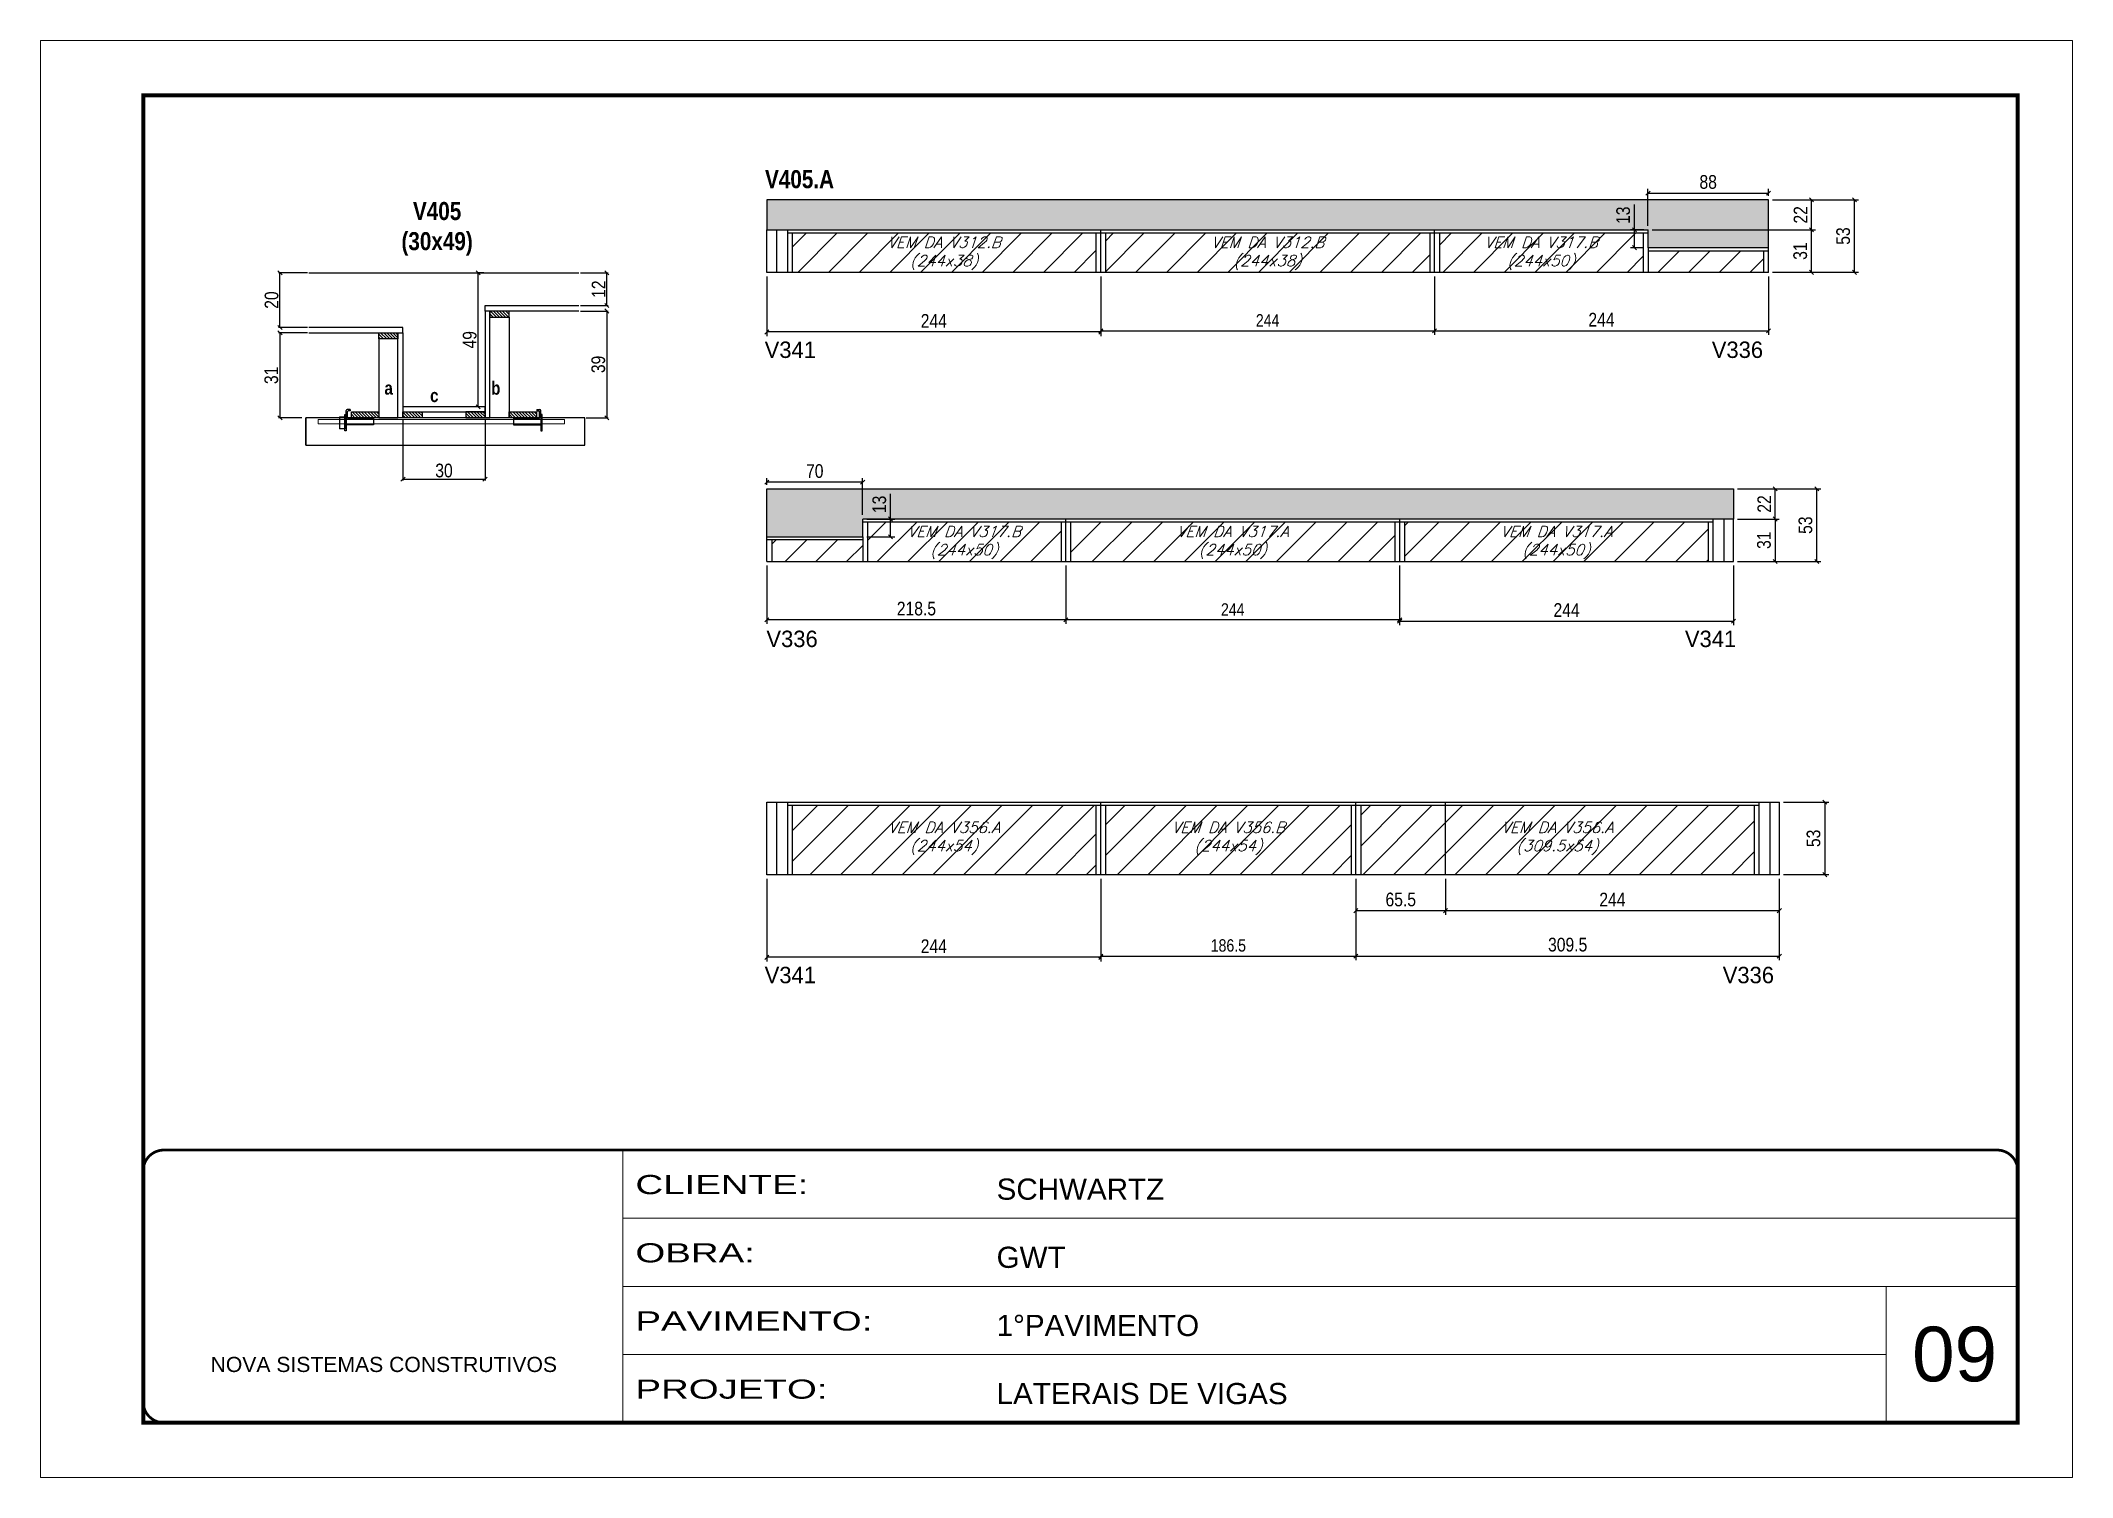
# Model space of a CAD drawing. Extents: x 13154 to 22413, y 1253 to 30260.
# Drawn here: x 13154 to 14639, y 26522 to 27572 of the extents above; entities that cross this region are included whole.
import ezdxf

# ---------------------------------------------------------------- set-up
doc = ezdxf.new("R2010")
doc.units = 0
doc.linetypes.add('CONTINUO', pattern=[0])
doc.linetypes.add('DASHED', pattern=[0.75, 0.5, -0.25])
for name, color, linetype in [('5', 5, 'Continuous'), ('barrote', 251, 'Continuous'), ('COTA', 241, 'Continuous'), ('detalhes', 4, 'Continuous'), ('NOMENCLATURA', 7, 'Continuous'), ('Painéis', 200, 'Continuous'), ('presilha', 1, 'Continuous'), ('SARR_2.2x10', 60, 'Continuous'), ('SARR_2.2x7', 40, 'Continuous'), ('SARR_3.5x7', 81, 'Continuous'), ('texto', 7, 'Continuous')]:
    doc.layers.add(name, color=color, linetype=linetype)
for name, color, linetype, lineweight in [('CARIMBO', 255, 'Continuous', 9), ('CONCRETO', 251, 'Continuous', 25), ('Folhas', 255, 'Continuous', 9), ('Hachura', 251, 'Continuous', 9), ('SARRAFO DE PRESSAO', 251, 'DASHED', 9), ('SCO-___-LAJ', 2, 'Continuous', 0)]:
    doc.layers.add(name, color=color, linetype=linetype, lineweight=lineweight)
doc.styles.add('ARIAL', font='arial.ttf')
doc.styles.add('COTA TECNICA', font='techl___.ttf', dxfattribs={"height": 10})
doc.styles.add('COTA TECNICA 2X', font='techl___.ttf', dxfattribs={"height": 10})
doc.styles.add('COTA TECNICA-50', font='techl___.ttf', dxfattribs={"height": 9})
doc.styles.add('Romans', font='romans.shx')
doc.styles.add('ROMAS860', font='ROMAS860.SHX')
doc.styles.add('TECNICA', font='techb___.ttf', dxfattribs={"height": 10})
doc.styles.add('Tecnologia', font='')
doc.styles.get('Tecnologia').set_extended_font_data('Forgotten Futurist')
doc.dimstyles.new('COTA PAINEL-50', dxfattribs={"dimtxt": 9, "dimasz": 3, "dimexe": 3, "dimexo": 3, "dimgap": 3, "dimtad": 1, "dimdec": 1, "dimzin": 12, "dimdsep": 46, "dimtxsty": 'COTA TECNICA-50', "dimblk1": 'OBLIQUE', "dimblk2": 'OBLIQUE', "dimsah": 1, "dimcen": 0.9, "dimclrd": 4, "dimclre": 4, "dimclrt": 240, "dimadec": 1, "dimazin": 3, "dimtfac": 1, "dimtdec": 1, "dimtmove": 0, "dimatfit": 3, "dimfxl": 1, "dimtolj": 1, "dimtzin": 12, "dimarcsym": 0})
doc.dimstyles.new('PAINEL', dxfattribs={"dimtxt": 10, "dimasz": 3, "dimexe": 3, "dimexo": 3, "dimgap": 3, "dimtad": 1, "dimdec": 1, "dimzin": 12, "dimdsep": 46, "dimtxsty": 'COTA TECNICA', "dimblk1": 'OBLIQUE', "dimblk2": 'OBLIQUE', "dimsah": 1, "dimcen": 0.9, "dimclrd": 4, "dimclre": 4, "dimclrt": 240, "dimadec": 1, "dimazin": 3, "dimtfac": 1, "dimtdec": 1, "dimtmove": 0, "dimatfit": 3, "dimfxl": 1, "dimtolj": 1, "dimtzin": 12, "dimarcsym": 0})
doc.dimstyles.new('SECAO', dxfattribs={"dimscale": 0.333333, "dimtxt": 5, "dimasz": 9, "dimexe": 3, "dimexo": 3, "dimgap": 3, "dimtad": 1, "dimdec": 1, "dimlfac": 0.5, "dimzin": 12, "dimdsep": 46, "dimtxsty": 'COTA TECNICA 2X', "dimblk1": 'OBLIQUE', "dimblk2": 'OBLIQUE', "dimsah": 1, "dimcen": 0.9, "dimclrd": 4, "dimclre": 4, "dimclrt": 240, "dimadec": 1, "dimazin": 3, "dimtfac": 1, "dimtdec": 1, "dimtmove": 0, "dimatfit": 3, "dimfxl": 1, "dimtolj": 1, "dimtzin": 12, "dimarcsym": 0})

msp = doc.modelspace()

# ---------------------------------------------------------------- texts
at = {"layer": '5', "linetype": 'Continuous', "style": 'ROMAS860'}
for s, rotation, p in [('V341', 0.00004, (13683.59, 27340.12)), ('V336', 0.00004, (14375.84, 27340.12)), ('V336', 359.99996, (13684.87, 27128.82)), ('V341', 359.99996, (14356.2, 27128.82)), ('V341', 0.00004, (13683.59, 26883.15)), ('V336', 0.00004, (14383.84, 26883.15))]:
    msp.add_text(s, height=12, rotation=rotation, dxfattribs=at).set_placement(p)
at = {"layer": 'CARIMBO', "style": 'ARIAL'}
msp.add_text('09', height=40, dxfattribs=at).set_placement((14522.24, 26592.17))
at = {"layer": 'detalhes', "style": 'TECNICA'}
for s, p in [('a', (13405.7, 27313.3)), ('c', (13439.04, 27307.88)), ('b', (13483.67, 27313.29))]:
    msp.add_text(s, height=9.6, dxfattribs=at).set_placement(p)
at = {"layer": 'NOMENCLATURA', "style": 'TECNICA'}
msp.add_text('V405.A', height=13.2, dxfattribs=at).set_placement((13683.84, 27464.18))
at = {"layer": 'NOMENCLATURA', "insert": (13444.17, 27454.1), "char_height": 13.2, "attachment_point": 2, "style": 'TECNICA'}
msp.add_mtext_dynamic_manual_height_columns('V405\\P(30x49)', width=300.2766, gutter_width=1, heights=[0], dxfattribs=at)
at = {"layer": 'texto', "color": 2, "char_height": 8, "attachment_point": 5, "style": 'Romans'}
for s, insert in [('{\\Q19;\\C256;VEM DA V312.B^J(244x38)}', (13814.71, 27416.59)), ('{\\Q19;\\C256;VEM DA V312.B^J(244x38)}', (14051.21, 27416.59)), ('{\\Q19;\\C256;VEM DA V317.B^J(244x50)}', (14251.21, 27416.59)), ('{\\Q19;\\C256;VEM DA V317.B^J(244x50)}', (13829.46, 27205.29)), ('{\\Q19;\\C256;VEM DA V317.A^J(244x50)}', (14025.71, 27205.29)), ('{\\Q19;\\C256;VEM DA V317.A^J(244x50)}', (14262.21, 27205.29)), ('{\\Q19;\\C256;VEM DA V356.A^J(244x54)}', (13814.71, 26988.99)), ('{\\Q19;\\C256;VEM DA V356.B^J(244x54)}', (14022.46, 26988.99)), ('{\\Q19;\\C256;VEM DA V356.A^J(309.5x54)}', (14262.96, 26988.99))]:
    msp.add_mtext(s, dxfattribs=dict(at, insert=insert))

# ---------------------------------------------------------------- blocks, each defined once
blk = doc.blocks.new('9999999999')
at = {"color": 30, "linetype": 'CONTINUO'}
for p, q in [((98564.6, 34230.2), (98564.6, 34429.4)), ((98564.6, 34379.6), (99584, 34379.6)), ((98564.6, 34329.8), (99488, 34329.8)), ((99584, 34329.8), (99488, 34329.8)), ((99488, 34329.8), (99488, 34230.2)), ((98564.6, 34280), (99488, 34280))]:
    blk.add_line(p, q, dxfattribs=at)
at = {"color": 30, "linetype": 'CONTINUO', "const_width": 2}
blk.add_lwpolyline([(99584, 34230.2), (99584, 34414.4, 0.414214), (99569, 34429.4), (98229, 34429.4, 0.414214), (98214, 34414.4), (98214, 34245.2, 0.414214), (98229, 34230.2), (99584, 34230.2)], format="xyb", dxfattribs=at)
at = {"layer": 'Folhas'}
blk.add_lwpolyline([(98139, 34190.2), (99624, 34190.2), (99624, 35240.2), (98139, 35240.2)], close=True, dxfattribs=at)
at = {"layer": 'Folhas', "color": 30, "const_width": 3}
blk.add_lwpolyline([(98214, 34230.2), (99584, 34230.2), (99584, 35200.2), (98214, 35200.2)], close=True, dxfattribs=at)
at = {"color": 7, "linetype": 'Continuous', "ltscale": 5, "style": 'ARIAL'}
for s, height, p in [('SCHWARTZ', 15.48, (98837.7, 34393.1)), ('GWT', 15.48, (98837.7, 34343.3)), ('1°PAVIMENTO', 15.483, (98837.7, 34293.5)), ('NOVA SISTEMAS CONSTRUTIVOS', 11.059, (98263.2, 34267.2)), ('LATERAIS DE VIGAS', 15.483, (98837.7, 34243.7))]:
    blk.add_text(s, height=height, dxfattribs=at).set_placement(p)
at = {"layer": 'Folhas', "color": 7, "style": 'Tecnologia', "width": 1.5}
for s, p in [('CLIENTE:', (98573.7, 34397.2)), ('OBRA:', (98573.7, 34347.3)), ('PAVIMENTO:', (98573.7, 34297.5)), ('PROJETO:', (98573.7, 34247.7))]:
    blk.add_text(s, height=14, dxfattribs=at).set_placement(p)
blk = doc.blocks.new('PRESILHA METÁLICA 1')
at = {"layer": 'presilha'}
for p, q in [((0, 13), (6, 13)), ((0, 13), (0, 0)), ((6, 0), (0, 0)), ((6, 15.5), (7.5, 15.5)), ((6, -2.5), (6, 15.5)), ((6, 13), (6, 0)), ((7.5, 10.6), (7.5, 19.9)), ((7.5, 15.5), (7.5, -2.5)), ((37.5, 4.1), (7.5, 4.1)), ((12, 21), (8.6, 21)), ((9, 11.6), (9, 18.9)), ((12, 19.5), (9.6, 19.5)), ((37.5, 11), (9.6, 11)), ((12, 21), (12, 19.5)), ((37.5, 11), (37.5, 4.1)), ((7.5, -2.5), (6, -2.5))]:
    blk.add_line(p, q, dxfattribs=at)
for centre, radius, start, end in [((8.6, 19.9), 1.14, 90, 180), ((9.6, 18.9), 0.57, 90, 180), ((9.6, 11.6), 0.57, 180, 270)]:
    blk.add_arc(centre, radius, start, end, dxfattribs=at)
blk = doc.blocks.new('PRESILHA METÁLICA 2')
at = {"layer": 'presilha'}
for p, q in [((-5.2, 23.5), (-5.2, 22)), ((-5.2, 23.5), (-1.9, 23.5)), ((-0.8, 14.6), (-0.8, 22.4)), ((-30.8, 13.5), (-30.8, 6.6)), ((-30.8, 13.5), (-2.8, 13.5)), ((-30.8, 6.6), (-0.8, 6.6)), ((-5.2, 22), (-2.8, 22)), ((-2.2, 14.1), (-2.2, 21.4)), ((0.8, 18), (-0.8, 18)), ((-0.8, 18), (-0.8, 0)), ((-0.8, 0), (0.8, 0)), ((0.8, 0), (0.8, 18))]:
    blk.add_line(p, q, dxfattribs=at)
for centre, radius, start, end in [((-1.9, 22.4), 1.14, 0, 90), ((-2.8, 21.4), 0.57, 0, 90), ((-2.8, 14.1), 0.57, 270, 0)]:
    blk.add_arc(centre, radius, start, end, dxfattribs=at)
blk = doc.blocks.new('_Oblique')
at = {"color": 0, "linetype": 'ByBlock', "lineweight": -2}
blk.add_line((-0.5, -0.5), (0.5, 0.5), dxfattribs=at)
blk = doc.blocks.new('*D1242')
at = {"layer": 'COTA', "color": 4, "lineweight": -2, "transparency": 16777216}
for p, q in [((13548.9, 27374.4), (13569.2, 27374.4)), ((13568.2, 27374.4), (13568.2, 27296.4)), ((13553, 27296.4), (13569.2, 27296.4))]:
    blk.add_line(p, q, dxfattribs=at)
at = {"layer": 'Defpoints', "color": 0, "transparency": 16777216}
for p in [(13547.9, 27374.4), (13552, 27296.4), (13568.2, 27296.4)]:
    blk.add_point(p, dxfattribs=at)
at = {"layer": 'COTA', "color": 4, "lineweight": -2, "transparency": 16777216, "xscale": 3, "yscale": 3, "zscale": 3}
for p, rotation in [((13568.2, 27374.4), 90), ((13568.2, 27296.4), 270)]:
    blk.add_blockref('_Oblique', p, dxfattribs=dict(at, rotation=rotation))
at = {"layer": 'COTA', "color": 240, "transparency": 16777216, "insert": (13562, 27335.4), "char_height": 10, "attachment_point": 5, "rotation": 90, "style": 'COTA TECNICA 2X'}
blk.add_mtext('\\A1;39', dxfattribs=at)
blk = doc.blocks.new('*D1243')
at = {"layer": 'COTA', "color": 4, "lineweight": -2, "transparency": 16777216}
for p, q in [((13548.9, 27402.4), (13569.2, 27402.4)), ((13568.2, 27378.4), (13568.2, 27402.4)), ((13548.9, 27378.4), (13569.2, 27378.4))]:
    blk.add_line(p, q, dxfattribs=at)
at = {"layer": 'Defpoints', "color": 0, "transparency": 16777216}
for p in [(13547.9, 27402.4), (13568.2, 27402.4), (13547.9, 27378.4)]:
    blk.add_point(p, dxfattribs=at)
at = {"layer": 'COTA', "color": 4, "lineweight": -2, "transparency": 16777216, "xscale": 3, "yscale": 3, "zscale": 3}
for p, rotation in [((13568.2, 27402.4), 90), ((13568.2, 27378.4), 270)]:
    blk.add_blockref('_Oblique', p, dxfattribs=dict(at, rotation=rotation))
at = {"layer": 'COTA', "color": 240, "transparency": 16777216, "insert": (13562.2, 27390.4), "char_height": 10, "attachment_point": 5, "rotation": 90, "style": 'COTA TECNICA 2X'}
blk.add_mtext('\\A1;12', dxfattribs=at)
blk = doc.blocks.new('*D1244')
at = {"layer": 'COTA', "color": 4, "lineweight": -2, "transparency": 16777216}
for p, q in [((13349.5, 27358.4), (13328.3, 27358.4)), ((13329.3, 27358.4), (13329.3, 27296.4)), ((13345.4, 27296.4), (13328.3, 27296.4))]:
    blk.add_line(p, q, dxfattribs=at)
at = {"layer": 'Defpoints', "color": 0, "transparency": 16777216}
for p in [(13350.5, 27358.4), (13329.3, 27296.4), (13346.4, 27296.4)]:
    blk.add_point(p, dxfattribs=at)
at = {"layer": 'COTA', "color": 4, "lineweight": -2, "transparency": 16777216, "xscale": 3, "yscale": 3, "zscale": 3}
for p, rotation in [((13329.3, 27358.4), 90), ((13329.3, 27296.4), 270)]:
    blk.add_blockref('_Oblique', p, dxfattribs=dict(at, rotation=rotation))
at = {"layer": 'COTA', "color": 240, "transparency": 16777216, "insert": (13323, 27327.4), "char_height": 10, "attachment_point": 5, "rotation": 90, "style": 'COTA TECNICA 2X'}
blk.add_mtext('\\A1;31', dxfattribs=at)
blk = doc.blocks.new('*D1245')
at = {"layer": 'COTA', "color": 4, "lineweight": -2, "transparency": 16777216}
for p, q in [((13478.2, 27402.4), (13473.1, 27402.4)), ((13474.1, 27304.4), (13474.1, 27402.4)), ((13478.2, 27304.4), (13473.1, 27304.4))]:
    blk.add_line(p, q, dxfattribs=at)
at = {"layer": 'Defpoints', "color": 0, "transparency": 16777216}
for p in [(13474.1, 27402.4), (13479.2, 27402.4), (13479.2, 27304.4)]:
    blk.add_point(p, dxfattribs=at)
at = {"layer": 'COTA', "color": 4, "lineweight": -2, "transparency": 16777216, "xscale": 3, "yscale": 3, "zscale": 3}
for p, rotation in [((13474.1, 27402.4), 90), ((13474.1, 27304.4), 270)]:
    blk.add_blockref('_Oblique', p, dxfattribs=dict(at, rotation=rotation))
at = {"layer": 'COTA', "color": 240, "transparency": 16777216, "insert": (13468, 27353.4), "char_height": 10, "attachment_point": 5, "rotation": 90, "style": 'COTA TECNICA 2X'}
blk.add_mtext('\\A1;49', dxfattribs=at)
blk = doc.blocks.new('*D1246')
at = {"layer": 'COTA', "color": 4, "lineweight": -2, "transparency": 16777216}
for p, q in [((13349.5, 27402.4), (13328.3, 27402.4)), ((13329.3, 27362.4), (13329.3, 27402.4)), ((13349.5, 27362.4), (13328.3, 27362.4))]:
    blk.add_line(p, q, dxfattribs=at)
at = {"layer": 'Defpoints', "color": 0, "transparency": 16777216}
for p in [(13329.3, 27402.4), (13350.5, 27402.4), (13350.5, 27362.4)]:
    blk.add_point(p, dxfattribs=at)
at = {"layer": 'COTA', "color": 4, "lineweight": -2, "transparency": 16777216, "xscale": 3, "yscale": 3, "zscale": 3}
for p, rotation in [((13329.3, 27402.4), 90), ((13329.3, 27362.4), 270)]:
    blk.add_blockref('_Oblique', p, dxfattribs=dict(at, rotation=rotation))
at = {"layer": 'COTA', "color": 240, "transparency": 16777216, "insert": (13323.2, 27382.4), "char_height": 10, "attachment_point": 5, "rotation": 90, "style": 'COTA TECNICA 2X'}
blk.add_mtext('\\A1;20', dxfattribs=at)
blk = doc.blocks.new('*D1247')
at = {"layer": 'COTA', "color": 4, "lineweight": -2, "transparency": 16777216}
for p, q in [((13419.2, 27295.4), (13419.2, 27250.6)), ((13479.2, 27295.4), (13479.2, 27250.6)), ((13419.2, 27251.6), (13479.2, 27251.6))]:
    blk.add_line(p, q, dxfattribs=at)
at = {"layer": 'Defpoints', "color": 0, "transparency": 16777216}
for p in [(13419.2, 27296.4), (13479.2, 27296.4), (13479.2, 27251.6)]:
    blk.add_point(p, dxfattribs=at)
at = {"layer": 'COTA', "color": 4, "lineweight": -2, "transparency": 16777216, "xscale": 3, "yscale": 3, "zscale": 3, "rotation": 180}
blk.add_blockref('_Oblique', (13419.2, 27251.6), dxfattribs=at)
at = {"layer": 'COTA', "color": 4, "lineweight": -2, "transparency": 16777216, "xscale": 3, "yscale": 3, "zscale": 3}
blk.add_blockref('_Oblique', (13479.2, 27251.6), dxfattribs=at)
at = {"layer": 'COTA', "color": 240, "transparency": 16777216, "insert": (13449.2, 27257.8), "char_height": 10, "attachment_point": 5, "style": 'COTA TECNICA 2X'}
blk.add_mtext('\\A1;30', dxfattribs=at)
blk = doc.blocks.new('*D1248')
at = {"layer": 'COTA', "color": 4, "linetype": 'ByBlock', "lineweight": -2, "transparency": 16777216}
for p, q in [((13929.2, 27399.7), (13929.2, 27357)), ((14173.2, 27399.7), (14173.2, 27357)), ((13929.2, 27360), (14173.2, 27360))]:
    blk.add_line(p, q, dxfattribs=at)
at = {"layer": 'Defpoints', "color": 0, "linetype": 'ByBlock', "transparency": 16777216}
for p in [(13929.2, 27402.7), (14173.2, 27402.7), (14173.2, 27360)]:
    blk.add_point(p, dxfattribs=at)
at = {"layer": 'COTA', "color": 4, "linetype": 'ByBlock', "lineweight": -2, "transparency": 16777216, "xscale": 3, "yscale": 3, "zscale": 3, "rotation": 180}
blk.add_blockref('_Oblique', (13929.2, 27360), dxfattribs=at)
at = {"layer": 'COTA', "color": 4, "linetype": 'ByBlock', "lineweight": -2, "transparency": 16777216, "xscale": 3, "yscale": 3, "zscale": 3}
blk.add_blockref('_Oblique', (14173.2, 27360), dxfattribs=at)
at = {"layer": 'COTA', "color": 240, "linetype": 'ByBlock', "transparency": 16777216, "insert": (14051.2, 27367.6), "char_height": 9, "attachment_point": 5, "style": 'COTA TECNICA-50'}
blk.add_mtext('\\A1;244', dxfattribs=at)
blk = doc.blocks.new('*D1249')
at = {"layer": 'COTA', "color": 4, "linetype": 'ByBlock', "lineweight": -2, "transparency": 16777216}
for p, q in [((13685.2, 27399.7), (13685.2, 27356.1)), ((13929.2, 27399.7), (13929.2, 27356.1)), ((13929.2, 27359.1), (13685.2, 27359.1))]:
    blk.add_line(p, q, dxfattribs=at)
at = {"layer": 'Defpoints', "color": 0, "linetype": 'ByBlock', "transparency": 16777216}
for p in [(13685.2, 27402.7), (13929.2, 27402.7), (13685.2, 27359.1)]:
    blk.add_point(p, dxfattribs=at)
at = {"layer": 'COTA', "color": 4, "linetype": 'ByBlock', "lineweight": -2, "transparency": 16777216, "xscale": 3, "yscale": 3, "zscale": 3, "rotation": 180}
blk.add_blockref('_Oblique', (13685.2, 27359.1), dxfattribs=at)
at = {"layer": 'COTA', "color": 4, "linetype": 'ByBlock', "lineweight": -2, "transparency": 16777216, "xscale": 3, "yscale": 3, "zscale": 3}
blk.add_blockref('_Oblique', (13929.2, 27359.1), dxfattribs=at)
at = {"layer": 'COTA', "color": 240, "linetype": 'ByBlock', "transparency": 16777216, "insert": (13807.2, 27367.2), "char_height": 10, "attachment_point": 5, "style": 'COTA TECNICA'}
blk.add_mtext('\\A1;244', dxfattribs=at)
blk = doc.blocks.new('*D1250')
at = {"layer": 'COTA', "color": 4, "linetype": 'ByBlock', "lineweight": -2, "transparency": 16777216}
for p, q in [((14173.2, 27399.7), (14173.2, 27357)), ((14417.2, 27399.7), (14417.2, 27357)), ((14173.2, 27360), (14417.2, 27360))]:
    blk.add_line(p, q, dxfattribs=at)
at = {"layer": 'Defpoints', "color": 0, "linetype": 'ByBlock', "transparency": 16777216}
for p in [(14173.2, 27402.7), (14417.2, 27402.7), (14417.2, 27360)]:
    blk.add_point(p, dxfattribs=at)
at = {"layer": 'COTA', "color": 4, "linetype": 'ByBlock', "lineweight": -2, "transparency": 16777216, "xscale": 3, "yscale": 3, "zscale": 3, "rotation": 180}
blk.add_blockref('_Oblique', (14173.2, 27360), dxfattribs=at)
at = {"layer": 'COTA', "color": 4, "linetype": 'ByBlock', "lineweight": -2, "transparency": 16777216, "xscale": 3, "yscale": 3, "zscale": 3}
blk.add_blockref('_Oblique', (14417.2, 27360), dxfattribs=at)
at = {"layer": 'COTA', "color": 240, "linetype": 'ByBlock', "transparency": 16777216, "insert": (14295.2, 27368.1), "char_height": 10, "attachment_point": 5, "style": 'COTA TECNICA'}
blk.add_mtext('\\A1;244', dxfattribs=at)
blk = doc.blocks.new('*D1251')
at = {"layer": 'COTA', "color": 4, "linetype": 'ByBlock', "lineweight": -2, "transparency": 16777216}
for p, q in [((14420.2, 27455.7), (14483.1, 27455.7)), ((14480.1, 27402.7), (14480.1, 27455.7)), ((14420.2, 27402.7), (14483.1, 27402.7))]:
    blk.add_line(p, q, dxfattribs=at)
at = {"layer": 'Defpoints', "color": 0, "linetype": 'ByBlock', "transparency": 16777216}
for p in [(14417.2, 27455.7), (14480.1, 27455.7), (14417.2, 27402.7)]:
    blk.add_point(p, dxfattribs=at)
at = {"layer": 'COTA', "color": 4, "linetype": 'ByBlock', "lineweight": -2, "transparency": 16777216, "xscale": 3, "yscale": 3, "zscale": 3}
for p, rotation in [((14480.1, 27455.7), 90), ((14480.1, 27402.7), 270)]:
    blk.add_blockref('_Oblique', p, dxfattribs=dict(at, rotation=rotation))
at = {"layer": 'COTA', "color": 240, "linetype": 'ByBlock', "transparency": 16777216, "insert": (14471.9, 27429.2), "char_height": 10, "attachment_point": 5, "rotation": 90, "style": 'COTA TECNICA'}
blk.add_mtext('\\A1;53', dxfattribs=at)
blk = doc.blocks.new('*D1252')
at = {"layer": 'COTA', "color": 4, "lineweight": -2, "transparency": 16777216}
for p, q in [((14329.2, 27436.7), (14329.2, 27463.6)), ((14329.2, 27460.6), (14417.2, 27460.6)), ((14417.2, 27458.7), (14417.2, 27463.6))]:
    blk.add_line(p, q, dxfattribs=at)
at = {"layer": 'Defpoints', "color": 0, "transparency": 16777216}
for p in [(14417.2, 27460.6), (14417.2, 27455.7), (14329.2, 27433.7)]:
    blk.add_point(p, dxfattribs=at)
at = {"layer": 'COTA', "color": 4, "lineweight": -2, "transparency": 16777216, "xscale": 3, "yscale": 3, "zscale": 3, "rotation": 180}
blk.add_blockref('_Oblique', (14329.2, 27460.6), dxfattribs=at)
at = {"layer": 'COTA', "color": 4, "lineweight": -2, "transparency": 16777216, "xscale": 3, "yscale": 3, "zscale": 3}
blk.add_blockref('_Oblique', (14417.2, 27460.6), dxfattribs=at)
at = {"layer": 'COTA', "color": 240, "transparency": 16777216, "insert": (14373.2, 27468.7), "char_height": 10, "attachment_point": 5, "style": 'COTA TECNICA'}
blk.add_mtext('\\A1;88', dxfattribs=at)
blk = doc.blocks.new('*D1253')
at = {"layer": 'COTA', "color": 4, "lineweight": -2, "transparency": 16777216}
for p, q in [((14319.3, 27433.7), (14319.3, 27452.2)), ((14326.2, 27433.7), (14316.3, 27433.7)), ((14319.3, 27420.7), (14319.3, 27433.7)), ((14326.2, 27420.7), (14316.3, 27420.7))]:
    blk.add_line(p, q, dxfattribs=at)
at = {"layer": 'Defpoints', "color": 0, "transparency": 16777216}
for p in [(14319.3, 27433.7), (14329.2, 27433.7), (14329.2, 27420.7)]:
    blk.add_point(p, dxfattribs=at)
at = {"layer": 'COTA', "color": 4, "lineweight": -2, "transparency": 16777216, "xscale": 3, "yscale": 3, "zscale": 3}
for p, rotation in [((14319.3, 27433.7), 90), ((14319.3, 27420.7), 270)]:
    blk.add_blockref('_Oblique', p, dxfattribs=dict(at, rotation=rotation))
at = {"layer": 'COTA', "color": 240, "transparency": 16777216, "insert": (14311.1, 27444.4), "char_height": 10, "attachment_point": 5, "rotation": 90, "style": 'COTA TECNICA'}
blk.add_mtext('\\A1;13', dxfattribs=at)
blk = doc.blocks.new('*D1254')
at = {"layer": 'COTA', "color": 4, "lineweight": -2, "transparency": 16777216}
for p, q in [((14332.2, 27433.7), (14451.7, 27433.7)), ((14448.7, 27402.7), (14448.7, 27433.7)), ((14420.2, 27402.7), (14451.7, 27402.7))]:
    blk.add_line(p, q, dxfattribs=at)
at = {"layer": 'Defpoints', "color": 0, "transparency": 16777216}
for p in [(14329.2, 27433.7), (14448.7, 27433.7), (14417.2, 27402.7)]:
    blk.add_point(p, dxfattribs=at)
at = {"layer": 'COTA', "color": 4, "lineweight": -2, "transparency": 16777216, "xscale": 3, "yscale": 3, "zscale": 3}
for p, rotation in [((14448.7, 27433.7), 90), ((14448.7, 27402.7), 270)]:
    blk.add_blockref('_Oblique', p, dxfattribs=dict(at, rotation=rotation))
at = {"layer": 'COTA', "color": 240, "transparency": 16777216, "insert": (14440.5, 27418.2), "char_height": 10, "attachment_point": 5, "rotation": 90, "style": 'COTA TECNICA'}
blk.add_mtext('\\A1;31', dxfattribs=at)
blk = doc.blocks.new('*D1255')
at = {"layer": 'COTA', "color": 4, "lineweight": -2, "transparency": 16777216}
for p, q in [((14420.2, 27455.7), (14451.7, 27455.7)), ((14448.7, 27433.7), (14448.7, 27455.7)), ((14332.2, 27433.7), (14451.7, 27433.7))]:
    blk.add_line(p, q, dxfattribs=at)
at = {"layer": 'Defpoints', "color": 0, "transparency": 16777216}
for p in [(14417.2, 27455.7), (14448.7, 27455.7), (14329.2, 27433.7)]:
    blk.add_point(p, dxfattribs=at)
at = {"layer": 'COTA', "color": 4, "lineweight": -2, "transparency": 16777216, "xscale": 3, "yscale": 3, "zscale": 3}
for p, rotation in [((14448.7, 27455.7), 90), ((14448.7, 27433.7), 270)]:
    blk.add_blockref('_Oblique', p, dxfattribs=dict(at, rotation=rotation))
at = {"layer": 'COTA', "color": 240, "transparency": 16777216, "insert": (14440.7, 27444.7), "char_height": 10, "attachment_point": 5, "rotation": 90, "style": 'COTA TECNICA'}
blk.add_mtext('\\A1;22', dxfattribs=at)
blk = doc.blocks.new('*D1256')
at = {"layer": 'COTA', "color": 4, "linetype": 'ByBlock', "lineweight": -2, "transparency": 16777216}
for p, q in [((13903.7, 27188.4), (13903.7, 27145.7)), ((14147.7, 27188.4), (14147.7, 27145.7)), ((14147.7, 27148.7), (13903.7, 27148.7))]:
    blk.add_line(p, q, dxfattribs=at)
at = {"layer": 'Defpoints', "color": 0, "linetype": 'ByBlock', "transparency": 16777216}
for p in [(13903.7, 27191.4), (14147.7, 27191.4), (13903.7, 27148.7)]:
    blk.add_point(p, dxfattribs=at)
at = {"layer": 'COTA', "color": 4, "linetype": 'ByBlock', "lineweight": -2, "transparency": 16777216, "xscale": 3, "yscale": 3, "zscale": 3, "rotation": 180}
blk.add_blockref('_Oblique', (13903.7, 27148.7), dxfattribs=at)
at = {"layer": 'COTA', "color": 4, "linetype": 'ByBlock', "lineweight": -2, "transparency": 16777216, "xscale": 3, "yscale": 3, "zscale": 3}
blk.add_blockref('_Oblique', (14147.7, 27148.7), dxfattribs=at)
at = {"layer": 'COTA', "color": 240, "linetype": 'ByBlock', "transparency": 16777216, "insert": (14025.7, 27156.3), "char_height": 9, "attachment_point": 5, "style": 'COTA TECNICA-50'}
blk.add_mtext('\\A1;244', dxfattribs=at)
blk = doc.blocks.new('*D1257')
at = {"layer": 'COTA', "color": 4, "linetype": 'ByBlock', "lineweight": -2, "transparency": 16777216}
for p, q in [((14147.7, 27188.4), (14147.7, 27144.8)), ((14391.7, 27188.4), (14391.7, 27144.8)), ((14147.7, 27147.8), (14391.7, 27147.8))]:
    blk.add_line(p, q, dxfattribs=at)
at = {"layer": 'Defpoints', "color": 0, "linetype": 'ByBlock', "transparency": 16777216}
for p in [(14147.7, 27191.4), (14391.7, 27191.4), (14391.7, 27147.8)]:
    blk.add_point(p, dxfattribs=at)
at = {"layer": 'COTA', "color": 4, "linetype": 'ByBlock', "lineweight": -2, "transparency": 16777216, "xscale": 3, "yscale": 3, "zscale": 3, "rotation": 180}
blk.add_blockref('_Oblique', (14147.7, 27147.8), dxfattribs=at)
at = {"layer": 'COTA', "color": 4, "linetype": 'ByBlock', "lineweight": -2, "transparency": 16777216, "xscale": 3, "yscale": 3, "zscale": 3}
blk.add_blockref('_Oblique', (14391.7, 27147.8), dxfattribs=at)
at = {"layer": 'COTA', "color": 240, "linetype": 'ByBlock', "transparency": 16777216, "insert": (14269.7, 27155.9), "char_height": 10, "attachment_point": 5, "style": 'COTA TECNICA'}
blk.add_mtext('\\A1;244', dxfattribs=at)
blk = doc.blocks.new('*D1260')
at = {"layer": 'COTA', "color": 4, "linetype": 'ByBlock', "lineweight": -2, "transparency": 16777216}
for p, q in [((13685.2, 27188.4), (13685.2, 27145.7)), ((13903.7, 27188.4), (13903.7, 27145.7)), ((13903.7, 27148.7), (13685.2, 27148.7))]:
    blk.add_line(p, q, dxfattribs=at)
at = {"layer": 'Defpoints', "color": 0, "linetype": 'ByBlock', "transparency": 16777216}
for p in [(13685.2, 27191.4), (13903.7, 27191.4), (13685.2, 27148.7)]:
    blk.add_point(p, dxfattribs=at)
at = {"layer": 'COTA', "color": 4, "linetype": 'ByBlock', "lineweight": -2, "transparency": 16777216, "xscale": 3, "yscale": 3, "zscale": 3, "rotation": 180}
blk.add_blockref('_Oblique', (13685.2, 27148.7), dxfattribs=at)
at = {"layer": 'COTA', "color": 4, "linetype": 'ByBlock', "lineweight": -2, "transparency": 16777216, "xscale": 3, "yscale": 3, "zscale": 3}
blk.add_blockref('_Oblique', (13903.7, 27148.7), dxfattribs=at)
at = {"layer": 'COTA', "color": 240, "linetype": 'ByBlock', "transparency": 16777216, "insert": (13794.5, 27156.9), "char_height": 10, "attachment_point": 5, "style": 'COTA TECNICA'}
blk.add_mtext('\\A1;218.5', dxfattribs=at)
blk = doc.blocks.new('*D1258')
at = {"layer": 'COTA', "color": 4, "lineweight": -2, "transparency": 16777216}
for p, q in [((13685.2, 27247.4), (13685.2, 27252.3)), ((13755.2, 27225.4), (13755.2, 27252.3)), ((13755.2, 27249.3), (13685.2, 27249.3))]:
    blk.add_line(p, q, dxfattribs=at)
at = {"layer": 'Defpoints', "color": 0, "transparency": 16777216}
for p in [(13685.2, 27249.3), (13685.2, 27244.4), (13755.2, 27222.4)]:
    blk.add_point(p, dxfattribs=at)
at = {"layer": 'COTA', "color": 4, "lineweight": -2, "transparency": 16777216, "xscale": 3, "yscale": 3, "zscale": 3, "rotation": 180}
blk.add_blockref('_Oblique', (13685.2, 27249.3), dxfattribs=at)
at = {"layer": 'COTA', "color": 4, "lineweight": -2, "transparency": 16777216, "xscale": 3, "yscale": 3, "zscale": 3}
blk.add_blockref('_Oblique', (13755.2, 27249.3), dxfattribs=at)
at = {"layer": 'COTA', "color": 240, "transparency": 16777216, "insert": (13720.2, 27257.4), "char_height": 10, "attachment_point": 5, "style": 'COTA TECNICA'}
blk.add_mtext('\\A1;70', dxfattribs=at)
blk = doc.blocks.new('*D1259')
at = {"layer": 'COTA', "color": 4, "lineweight": -2, "transparency": 16777216}
for p, q in [((13775.6, 27222.4), (13775.6, 27240.9)), ((13758.2, 27222.4), (13778.6, 27222.4)), ((13775.6, 27209.4), (13775.6, 27222.4)), ((13758.2, 27209.4), (13778.6, 27209.4))]:
    blk.add_line(p, q, dxfattribs=at)
at = {"layer": 'Defpoints', "color": 0, "transparency": 16777216}
for p in [(13755.2, 27222.4), (13775.6, 27222.4), (13755.2, 27209.4)]:
    blk.add_point(p, dxfattribs=at)
at = {"layer": 'COTA', "color": 4, "lineweight": -2, "transparency": 16777216, "xscale": 3, "yscale": 3, "zscale": 3}
for p, rotation in [((13775.6, 27222.4), 90), ((13775.6, 27209.4), 270)]:
    blk.add_blockref('_Oblique', p, dxfattribs=dict(at, rotation=rotation))
at = {"layer": 'COTA', "color": 240, "transparency": 16777216, "insert": (13767.4, 27233.1), "char_height": 10, "attachment_point": 5, "rotation": 90, "style": 'COTA TECNICA'}
blk.add_mtext('\\A1;13', dxfattribs=at)
blk = doc.blocks.new('*D1261')
at = {"layer": 'COTA', "color": 4, "linetype": 'ByBlock', "lineweight": -2, "transparency": 16777216}
for p, q in [((13929.2, 26959.5), (13929.2, 26900)), ((14115.7, 26959.5), (14115.7, 26900)), ((13929.2, 26903), (14115.7, 26903))]:
    blk.add_line(p, q, dxfattribs=at)
at = {"layer": 'Defpoints', "color": 0, "linetype": 'ByBlock', "transparency": 16777216}
for p in [(13929.2, 26962.5), (14115.7, 26962.5), (14115.7, 26903)]:
    blk.add_point(p, dxfattribs=at)
at = {"layer": 'COTA', "color": 4, "linetype": 'ByBlock', "lineweight": -2, "transparency": 16777216, "xscale": 3, "yscale": 3, "zscale": 3, "rotation": 180}
blk.add_blockref('_Oblique', (13929.2, 26903), dxfattribs=at)
at = {"layer": 'COTA', "color": 4, "linetype": 'ByBlock', "lineweight": -2, "transparency": 16777216, "xscale": 3, "yscale": 3, "zscale": 3}
blk.add_blockref('_Oblique', (14115.7, 26903), dxfattribs=at)
at = {"layer": 'COTA', "color": 240, "linetype": 'ByBlock', "transparency": 16777216, "insert": (14022.5, 26910.7), "char_height": 9, "attachment_point": 5, "style": 'COTA TECNICA-50'}
blk.add_mtext('\\A1;186.5', dxfattribs=at)
blk = doc.blocks.new('*D1262')
at = {"layer": 'COTA', "color": 4, "linetype": 'ByBlock', "lineweight": -2, "transparency": 16777216}
for p, q in [((13685.2, 26959.5), (13685.2, 26899.1)), ((13929.2, 26959.5), (13929.2, 26899.1)), ((13929.2, 26902.1), (13685.2, 26902.1))]:
    blk.add_line(p, q, dxfattribs=at)
at = {"layer": 'Defpoints', "color": 0, "linetype": 'ByBlock', "transparency": 16777216}
for p in [(13685.2, 26962.5), (13929.2, 26962.5), (13685.2, 26902.1)]:
    blk.add_point(p, dxfattribs=at)
at = {"layer": 'COTA', "color": 4, "linetype": 'ByBlock', "lineweight": -2, "transparency": 16777216, "xscale": 3, "yscale": 3, "zscale": 3, "rotation": 180}
blk.add_blockref('_Oblique', (13685.2, 26902.1), dxfattribs=at)
at = {"layer": 'COTA', "color": 4, "linetype": 'ByBlock', "lineweight": -2, "transparency": 16777216, "xscale": 3, "yscale": 3, "zscale": 3}
blk.add_blockref('_Oblique', (13929.2, 26902.1), dxfattribs=at)
at = {"layer": 'COTA', "color": 240, "linetype": 'ByBlock', "transparency": 16777216, "insert": (13807.2, 26910.2), "char_height": 10, "attachment_point": 5, "style": 'COTA TECNICA'}
blk.add_mtext('\\A1;244', dxfattribs=at)
blk = doc.blocks.new('*D1263')
at = {"layer": 'COTA', "color": 4, "linetype": 'ByBlock', "lineweight": -2, "transparency": 16777216}
for p, q in [((14115.7, 26959.5), (14115.7, 26900)), ((14425.2, 26959.5), (14425.2, 26900)), ((14115.7, 26903), (14425.2, 26903))]:
    blk.add_line(p, q, dxfattribs=at)
at = {"layer": 'Defpoints', "color": 0, "linetype": 'ByBlock', "transparency": 16777216}
for p in [(14115.7, 26962.5), (14425.2, 26962.5), (14425.2, 26903)]:
    blk.add_point(p, dxfattribs=at)
at = {"layer": 'COTA', "color": 4, "linetype": 'ByBlock', "lineweight": -2, "transparency": 16777216, "xscale": 3, "yscale": 3, "zscale": 3, "rotation": 180}
blk.add_blockref('_Oblique', (14115.7, 26903), dxfattribs=at)
at = {"layer": 'COTA', "color": 4, "linetype": 'ByBlock', "lineweight": -2, "transparency": 16777216, "xscale": 3, "yscale": 3, "zscale": 3}
blk.add_blockref('_Oblique', (14425.2, 26903), dxfattribs=at)
at = {"layer": 'COTA', "color": 240, "linetype": 'ByBlock', "transparency": 16777216, "insert": (14270.5, 26911.3), "char_height": 10, "attachment_point": 5, "style": 'COTA TECNICA'}
blk.add_mtext('\\A1;309.5', dxfattribs=at)
blk = doc.blocks.new('*D1264')
at = {"layer": 'COTA', "color": 4, "lineweight": -2, "transparency": 16777216}
for p, q in [((14428.2, 27015.5), (14461.4, 27015.5)), ((14458.4, 27015.5), (14458.4, 26962.5)), ((14428.2, 26962.5), (14461.4, 26962.5))]:
    blk.add_line(p, q, dxfattribs=at)
at = {"layer": 'Defpoints', "color": 0, "transparency": 16777216}
for p in [(14425.2, 27015.5), (14425.2, 26962.5), (14458.4, 26962.5)]:
    blk.add_point(p, dxfattribs=at)
at = {"layer": 'COTA', "color": 4, "lineweight": -2, "transparency": 16777216, "xscale": 3, "yscale": 3, "zscale": 3}
for p, rotation in [((14458.4, 27015.5), 90), ((14458.4, 26962.5), 270)]:
    blk.add_blockref('_Oblique', p, dxfattribs=dict(at, rotation=rotation))
at = {"layer": 'COTA', "color": 240, "transparency": 16777216, "insert": (14450.2, 26989), "char_height": 10, "attachment_point": 5, "rotation": 90, "style": 'COTA TECNICA'}
blk.add_mtext('\\A1;53', dxfattribs=at)
blk = doc.blocks.new('*D1265')
at = {"layer": 'COTA', "color": 4, "lineweight": -2, "transparency": 16777216}
for p, q in [((14394.7, 27222.4), (14425.2, 27222.4)), ((14422.2, 27222.4), (14422.2, 27191.4)), ((14394.7, 27191.4), (14425.2, 27191.4))]:
    blk.add_line(p, q, dxfattribs=at)
at = {"layer": 'Defpoints', "color": 0, "transparency": 16777216}
for p in [(14391.7, 27222.4), (14391.7, 27191.4), (14422.2, 27191.4)]:
    blk.add_point(p, dxfattribs=at)
at = {"layer": 'COTA', "color": 4, "lineweight": -2, "transparency": 16777216, "xscale": 3, "yscale": 3, "zscale": 3}
for p, rotation in [((14422.2, 27222.4), 90), ((14422.2, 27191.4), 270)]:
    blk.add_blockref('_Oblique', p, dxfattribs=dict(at, rotation=rotation))
at = {"layer": 'COTA', "color": 240, "transparency": 16777216, "insert": (14414, 27206.9), "char_height": 10, "attachment_point": 5, "rotation": 90, "style": 'COTA TECNICA'}
blk.add_mtext('\\A1;31', dxfattribs=at)
blk = doc.blocks.new('*D1266')
at = {"layer": 'COTA', "color": 4, "lineweight": -2, "transparency": 16777216}
for p, q in [((14394.7, 27244.4), (14425.2, 27244.4)), ((14422.2, 27222.4), (14422.2, 27244.4)), ((14394.7, 27222.4), (14425.2, 27222.4))]:
    blk.add_line(p, q, dxfattribs=at)
at = {"layer": 'Defpoints', "color": 0, "transparency": 16777216}
for p in [(14391.7, 27244.4), (14422.2, 27244.4), (14391.7, 27222.4)]:
    blk.add_point(p, dxfattribs=at)
at = {"layer": 'COTA', "color": 4, "lineweight": -2, "transparency": 16777216, "xscale": 3, "yscale": 3, "zscale": 3}
for p, rotation in [((14422.2, 27244.4), 90), ((14422.2, 27222.4), 270)]:
    blk.add_blockref('_Oblique', p, dxfattribs=dict(at, rotation=rotation))
at = {"layer": 'COTA', "color": 240, "transparency": 16777216, "insert": (14414.2, 27233.4), "char_height": 10, "attachment_point": 5, "rotation": 90, "style": 'COTA TECNICA'}
blk.add_mtext('\\A1;22', dxfattribs=at)
blk = doc.blocks.new('*D1267')
at = {"layer": 'COTA', "color": 4, "lineweight": -2, "transparency": 16777216}
for p, q in [((14394.7, 27244.4), (14455.6, 27244.4)), ((14452.6, 27191.4), (14452.6, 27244.4)), ((14394.7, 27191.4), (14455.6, 27191.4))]:
    blk.add_line(p, q, dxfattribs=at)
at = {"layer": 'Defpoints', "color": 0, "transparency": 16777216}
for p in [(14391.7, 27244.4), (14452.6, 27244.4), (14391.7, 27191.4)]:
    blk.add_point(p, dxfattribs=at)
at = {"layer": 'COTA', "color": 4, "lineweight": -2, "transparency": 16777216, "xscale": 3, "yscale": 3, "zscale": 3}
for p, rotation in [((14452.6, 27244.4), 90), ((14452.6, 27191.4), 270)]:
    blk.add_blockref('_Oblique', p, dxfattribs=dict(at, rotation=rotation))
at = {"layer": 'COTA', "color": 240, "transparency": 16777216, "insert": (14444.3, 27217.9), "char_height": 10, "attachment_point": 5, "rotation": 90, "style": 'COTA TECNICA'}
blk.add_mtext('\\A1;53', dxfattribs=at)
blk = doc.blocks.new('*D1968')
at = {"layer": 'COTA', "color": 4, "lineweight": -2, "transparency": 16777216}
for p, q in [((14115.7, 26959.5), (14115.7, 26933.2)), ((14181.2, 26959.5), (14181.2, 26933.2)), ((14115.7, 26936.2), (14181.2, 26936.2))]:
    blk.add_line(p, q, dxfattribs=at)
at = {"layer": 'Defpoints', "color": 0, "transparency": 16777216}
for p in [(14115.7, 26962.5), (14181.2, 26962.5), (14181.2, 26936.2)]:
    blk.add_point(p, dxfattribs=at)
at = {"layer": 'COTA', "color": 4, "lineweight": -2, "transparency": 16777216, "xscale": 3, "yscale": 3, "zscale": 3, "rotation": 180}
blk.add_blockref('_Oblique', (14115.7, 26936.2), dxfattribs=at)
at = {"layer": 'COTA', "color": 4, "lineweight": -2, "transparency": 16777216, "xscale": 3, "yscale": 3, "zscale": 3}
blk.add_blockref('_Oblique', (14181.2, 26936.2), dxfattribs=at)
at = {"layer": 'COTA', "color": 240, "transparency": 16777216, "insert": (14148.5, 26944.3), "char_height": 10, "attachment_point": 5, "style": 'COTA TECNICA'}
blk.add_mtext('\\A1;65.5', dxfattribs=at)
blk = doc.blocks.new('*D1969')
at = {"layer": 'COTA', "color": 4, "lineweight": -2, "transparency": 16777216}
for p, q in [((14181.2, 26959.5), (14181.2, 26933.2)), ((14425.2, 26959.5), (14425.2, 26933.2)), ((14181.2, 26936.2), (14425.2, 26936.2))]:
    blk.add_line(p, q, dxfattribs=at)
at = {"layer": 'Defpoints', "color": 0, "transparency": 16777216}
for p in [(14181.2, 26962.5), (14425.2, 26962.5), (14425.2, 26936.2)]:
    blk.add_point(p, dxfattribs=at)
at = {"layer": 'COTA', "color": 4, "lineweight": -2, "transparency": 16777216, "xscale": 3, "yscale": 3, "zscale": 3, "rotation": 180}
blk.add_blockref('_Oblique', (14181.2, 26936.2), dxfattribs=at)
at = {"layer": 'COTA', "color": 4, "lineweight": -2, "transparency": 16777216, "xscale": 3, "yscale": 3, "zscale": 3}
blk.add_blockref('_Oblique', (14425.2, 26936.2), dxfattribs=at)
at = {"layer": 'COTA', "color": 240, "transparency": 16777216, "insert": (14303.2, 26944.3), "char_height": 10, "attachment_point": 5, "style": 'COTA TECNICA'}
blk.add_mtext('\\A1;244', dxfattribs=at)

# ---------------------------------------------------------------- dimensions: what is measured, and where the dimension line sits
at = {"layer": 'COTA'}
for base, p1, p2, dimstyle, picture, middle in [((14417.21, 27460.63), (14329.21, 27433.66), (14417.21, 27455.66), 'PAINEL', '*D1252', (14373.21, 27468.73)), ((13479.17, 27251.58), (13419.17, 27296.4), (13479.17, 27296.4), 'SECAO', '*D1247', (13449.17, 27257.8)), ((14181.21, 26936.22), (14115.71, 26962.49), (14181.21, 26962.49), 'PAINEL', '*D1968', (14148.46, 26944.33))]:
    dim = msp.add_linear_dim(base=base, p1=p1, p2=p2, dimstyle=dimstyle, dxfattribs=at)
    dim.commit()
    dim.dimension.update_dxf_attribs({"geometry": picture, "text_midpoint": middle})
for base, p1, p2, angle, dimstyle, picture, middle in [((14319.32, 27433.66), (14329.21, 27420.66), (14329.21, 27433.66), 90, 'PAINEL', '*D1253', (14311.1, 27444.42)), ((14448.72, 27455.66), (14329.21, 27433.66), (14417.21, 27455.66), 90, 'PAINEL', '*D1255', (14440.72, 27444.66)), ((14448.72, 27433.66), (14417.21, 27402.66), (14329.21, 27433.66), 90, 'PAINEL', '*D1254', (14440.51, 27418.16)), ((13329.26, 27402.4), (13350.47, 27362.4), (13350.47, 27402.4), 90, 'SECAO', '*D1246', (13323.15, 27382.4)), ((13474.1, 27402.4), (13479.17, 27304.4), (13479.17, 27402.4), 90, 'SECAO', '*D1245', (13468, 27353.4)), ((13568.22, 27402.4), (13547.87, 27378.4), (13547.87, 27402.4), 90, 'SECAO', '*D1243', (13562.16, 27390.4)), ((13568.22, 27296.4, 0), (13547.87, 27374.4), (13551.99, 27296.4, 0), 90, 'SECAO', '*D1242', (13561.97, 27335.4, 0)), ((13329.26, 27296.4, 0), (13350.47, 27358.4), (13346.36, 27296.4, 0), 90, 'SECAO', '*D1244', (13323.04, 27327.4, 0)), ((13685.21, 27249.34), (13755.21, 27222.36), (13685.21, 27244.36), 180, 'PAINEL', '*D1258', (13720.21, 27257.44)), ((13775.6, 27222.36), (13755.21, 27209.36), (13755.21, 27222.36), 90, 'PAINEL', '*D1259', (13767.38, 27233.12)), ((14422.21, 27244.36), (14391.71, 27222.36), (14391.71, 27244.36), 90, 'PAINEL', '*D1266', (14414.21, 27233.36)), ((14452.55, 27244.36), (14391.71, 27191.36), (14391.71, 27244.36), 90, 'PAINEL', '*D1267', (14444.33, 27217.86)), ((14422.21, 27191.36), (14391.71, 27222.36), (14391.71, 27191.36), 90, 'PAINEL', '*D1265', (14413.99, 27206.86)), ((14458.39, 26962.49), (14425.21, 27015.49), (14425.21, 26962.49), 90, 'PAINEL', '*D1264', (14450.17, 26988.99))]:
    dim = msp.add_linear_dim(base=base, p1=p1, p2=p2, angle=angle, dimstyle=dimstyle, dxfattribs=at)
    dim.commit()
    dim.dimension.update_dxf_attribs({"geometry": picture, "text_midpoint": middle})
at = {"layer": 'COTA', "linetype": 'ByBlock'}
for base, p1, p2, angle, picture, middle in [((14480.12, 27455.66), (14417.21, 27402.66), (14417.21, 27455.66), 90, '*D1251', (14471.9, 27429.16)), ((13685.21, 27359.11), (13929.21, 27402.66), (13685.21, 27402.66), 180, '*D1249', (13807.21, 27367.19)), ((13685.21, 27148.72), (13903.71, 27191.36), (13685.21, 27191.36), 180, '*D1260', (13794.46, 27156.85)), ((13685.21, 26902.15), (13929.21, 26962.49), (13685.21, 26962.49), 180, '*D1262', (13807.21, 26910.22))]:
    dim = msp.add_linear_dim(base=base, p1=p1, p2=p2, angle=angle, dimstyle='PAINEL', dxfattribs=at)
    dim.commit()
    dim.dimension.update_dxf_attribs({"geometry": picture, "text_midpoint": middle})
for base, p1, p2, picture, middle in [((14173.21, 27360.01), (13929.21, 27402.66), (14173.21, 27402.66), '*D1248', (14051.21, 27367.58)), ((14115.71, 26903.05), (13929.21, 26962.49), (14115.71, 26962.49), '*D1261', (14022.46, 26910.67))]:
    dim = msp.add_linear_dim(base=base, p1=p1, p2=p2, angle=180, dimstyle='COTA PAINEL-50', override={"dimarcsym": 1}, dxfattribs=at)
    dim.commit()
    dim.dimension.update_dxf_attribs({"geometry": picture, "text_midpoint": middle})
for base, p1, p2, picture, middle in [((14417.21, 27360.01), (14173.21, 27402.66), (14417.21, 27402.66), '*D1250', (14295.21, 27368.09)), ((14391.71, 27147.82), (14147.71, 27191.36), (14391.71, 27191.36), '*D1257', (14269.71, 27155.89)), ((14425.21, 26903.05), (14115.71, 26962.49), (14425.21, 26962.49), '*D1263', (14270.46, 26911.3))]:
    dim = msp.add_linear_dim(base=base, p1=p1, p2=p2, dimstyle='PAINEL', dxfattribs=at)
    dim.commit()
    dim.dimension.update_dxf_attribs({"geometry": picture, "text_midpoint": middle})
dim = msp.add_linear_dim(base=(13903.71, 27148.72), p1=(14147.71, 27191.36), p2=(13903.71, 27191.36), dimstyle='COTA PAINEL-50', override={"dimarcsym": 1}, dxfattribs=at)
dim.commit()
dim.dimension.update_dxf_attribs({"geometry": '*D1256', "text_midpoint": (14025.71, 27156.29)})
at = {"layer": 'COTA'}
dim = msp.add_linear_dim(base=(14425.21, 26936.22), p1=(14181.21, 26962.49), p2=(14425.21, 26962.49), dimstyle='PAINEL', override={"dimtmove": 1}, dxfattribs=at)
dim.commit()
dim.dimension.update_dxf_attribs({"geometry": '*D1969', "text_midpoint": (14303.21, 26944.29)})

# ---------------------------------------------------------------- hatches: boundary and pattern name
at = {"layer": 'COTA'}
h = msp.add_hatch(dxfattribs=at)
h.set_pattern_fill('AR-CONC', color=256, scale=0.03)
h.set_pattern_definition([(50, (-60.3874, -35.09), (5.4655401, -0.47817257), [0.5715, -6.2865]), (355, (-60.3874, -35.09), (-1.0573026, 5.7317054), [0.4572, -5.0292175]), (100.451445, (-59.932, -35.13), (4.4082374, 5.2535326), [0.4857003, -5.3427073]), (46.1842, (-60.3874, -33.566), (8.1323712, -1.2612698), [0.85725, -9.42975]), (96.635558, (-59.71, -33.671), (7.122124, 7.4227837), [0.7285507, -8.0140682]), (351.18415, (-60.3874, -33.566), (7.122124, 7.4227837), [0.685799, -7.543792]), (21, (-59.6254, -33.947), (4.54843174, -3.06795595), [0.5715, -6.2865]), (326, (-59.6254, -33.947), (1.8540609, 5.525639), [0.4572, -5.0292]), (71.451445, (-59.2464, -34.2026), (6.4024926, 2.4576831), [0.4857003, -5.3426981]), (37.5, (-60.3874, -35.09), (0.0926581, 2.53665117), [0, -4.96824, 0, -5.1054, 0, -5.04825]), (7.5, (-60.3874, -35.09), (2.00458988, 3.00541724), [0, -2.91084, 0, -4.85394, 0, -1.92405]), (327.5, (-62.0867, -35.09), (4.06771786, -0.17186232), [0, -1.905, 0, -5.9436, 0, -7.8867]), (317.5, (-62.8487, -35.09), (4.44387544, 0.76279473), [0, -2.4765, 0, -3.94716, 0, -5.6007])])
h.paths.add_polyline_path([(14417.21, 27420.66), (14417.21, 27455.66), (13685.21, 27455.66), (13685.21, 27433.66), (14329.21, 27433.66), (14329.21, 27420.66)])
h = msp.add_hatch(dxfattribs=at)
h.set_pattern_fill('AR-CONC', color=256, scale=0.03)
h.set_pattern_definition([(50, (-85.8874, -246.3837), (5.4655401, -0.47817257), [0.5715, -6.2865]), (355, (-85.8874, -246.3837), (-1.0573026, 5.7317054), [0.4572, -5.0292175]), (100.451445, (-85.432, -246.4235), (4.4082374, 5.2535326), [0.4857003, -5.3427073]), (46.1842, (-85.8874, -244.86), (8.1323712, -1.2612698), [0.85725, -9.42975]), (96.635558, (-85.21, -244.965), (7.122124, 7.4227837), [0.7285507, -8.0140682]), (351.18415, (-85.8874, -244.86), (7.122124, 7.4227837), [0.685799, -7.543792]), (21, (-85.1254, -245.2407), (4.54843174, -3.06795595), [0.5715, -6.2865]), (326, (-85.1254, -245.2407), (1.8540609, 5.525639), [0.4572, -5.0292]), (71.451445, (-84.7464, -245.4963), (6.4024926, 2.4576831), [0.4857003, -5.3426981]), (37.5, (-85.8874, -246.3837), (0.0926581, 2.53665117), [0, -4.96824, 0, -5.1054, 0, -5.04825]), (7.5, (-85.8874, -246.3837), (2.00458988, 3.00541724), [0, -2.91084, 0, -4.85394, 0, -1.92405]), (327.5, (-87.5867, -246.3837), (4.06771786, -0.17186232), [0, -1.905, 0, -5.9436, 0, -7.8867]), (317.5, (-88.3487, -246.3837), (4.44387544, 0.76279473), [0, -2.4765, 0, -3.94716, 0, -5.6007])])
h.paths.add_polyline_path([(13755.21, 27209.36), (13755.21, 27222.36), (14391.71, 27222.36), (14391.71, 27244.36), (13685.21, 27244.36), (13685.21, 27209.36)])
at = {"layer": 'Hachura', "linetype": 'ByBlock'}
h = msp.add_hatch(dxfattribs=at)
h.set_pattern_fill('ANSI31', color=256, scale=5)
h.paths.add_polyline_path([(13925.71, 27402.66), (13925.71, 27431.46), (13703.71, 27431.46), (13703.71, 27402.66)])
h.paths.add_polyline_path([(13932.71, 27431.46), (13932.71, 27402.66), (14169.71, 27402.66), (14169.71, 27431.46)])
h.paths.add_polyline_path([(14176.71, 27402.66), (14325.71, 27402.66), (14325.71, 27431.46), (14176.71, 27431.46)])
h.paths.add_polyline_path([(14329.21, 27418.46), (14329.21, 27402.66), (14413.71, 27402.66), (14413.71, 27418.46)])
h = msp.add_hatch(dxfattribs=at)
h.set_pattern_fill('ANSI31', color=256, scale=5)
h.paths.add_polyline_path([(13755.21, 27191.36), (13755.21, 27207.16), (13688.71, 27207.16), (13688.71, 27191.36)])
h.paths.add_polyline_path([(13900.21, 27191.36), (13900.21, 27220.16), (13758.71, 27220.16), (13758.71, 27191.36)])
h.paths.add_polyline_path([(13907.21, 27220.16), (13907.21, 27191.36), (14144.21, 27191.36), (14144.21, 27220.16)])
h.paths.add_polyline_path([(14151.21, 27220.16), (14151.21, 27191.36), (14373.21, 27191.36), (14373.21, 27220.16)])
h = msp.add_hatch(dxfattribs=at)
h.set_pattern_fill('ANSI31', color=256, scale=5)
h.paths.add_polyline_path([(13925.71, 26962.49), (13925.71, 27013.29), (13703.71, 27013.29), (13703.71, 26962.49)])
h.paths.add_polyline_path([(14112.21, 26962.49), (14112.21, 27013.29), (13932.71, 27013.29), (13932.71, 26962.49)])
h.paths.add_polyline_path([(14181.21, 26962.49), (14181.21, 27013.29), (14119.21, 27013.29), (14119.21, 26962.49)])
h.paths.add_polyline_path([(14181.21, 26962.49), (14406.71, 26962.49), (14406.71, 27013.29), (14181.21, 27013.29)])
at = {"layer": 'SARR_2.2x10'}
h = msp.add_hatch(dxfattribs=at)
h.set_pattern_fill('ANSI31', color=256, scale=0.5, angle=90)
h.set_pattern_definition([(135, (46575.1121, -96215.7658), (-1.122532015, -1.122532015), [])])
h.paths.add_polyline_path([(13381.57, 27300.8), (13381.57, 27296.4), (13401.57, 27296.4), (13401.57, 27300.8)])
h = msp.add_hatch(dxfattribs=at)
h.set_pattern_fill('ANSI31', color=256, scale=0.5, angle=90)
h.set_pattern_definition([(135, (46690.3121, -96215.7658), (-1.122532015, -1.122532015), [])])
h.paths.add_polyline_path([(13496.77, 27300.8), (13496.77, 27296.4), (13516.77, 27296.4), (13516.77, 27300.8)])
at = {"layer": 'SARR_2.2x7'}
h = msp.add_hatch(dxfattribs=at)
h.set_pattern_fill('ANSI31', color=256, scale=0.5, angle=90)
h.set_pattern_definition([(135, (46611.1121, -96142.1658), (-1.122532015, -1.122532015), [])])
h.paths.add_polyline_path([(13482.77, 27374.4), (13482.77, 27370), (13496.77, 27370), (13496.77, 27374.4)])
h = msp.add_hatch(dxfattribs=at)
h.set_pattern_fill('ANSI31', color=256, scale=0.5, angle=90)
h.set_pattern_definition([(135, (46569.1121, -96158.1658), (-1.122532015, -1.122532015), [])])
h.paths.add_polyline_path([(13415.57, 27358.4), (13415.57, 27354), (13401.57, 27354), (13401.57, 27358.4)])
h = msp.add_hatch(dxfattribs=at)
h.set_pattern_fill('ANSI31', color=256, scale=0.5, angle=90)
h.set_pattern_definition([(135, (46654.7121, -96215.7658), (-1.122532015, -1.122532015), [])])
h.paths.add_polyline_path([(13433.17, 27296.4), (13433.17, 27300.8), (13419.17, 27300.8), (13419.17, 27296.4)])
h = msp.add_hatch(dxfattribs=at)
h.set_pattern_fill('ANSI31', color=256, scale=0.5, angle=90)
h.set_pattern_definition([(135, (46614.7121, -96215.7658), (-1.122532015, -1.122532015), [])])
h.paths.add_polyline_path([(13465.17, 27296.4), (13465.17, 27300.8), (13479.17, 27300.8), (13479.17, 27296.4)])

# ---------------------------------------------------------------- linework, layer by layer
at = {"layer": 'barrote'}
msp.add_lwpolyline([(13348.12, 27276.4), (13552.03, 27276.4), (13552.03, 27296.4), (13348.12, 27296.4)], close=True, dxfattribs=at)
at = {"layer": 'CONCRETO', "linetype": 'Continuous'}
msp.add_line((13350.47, 27402.4), (13547.87, 27402.4), dxfattribs=at)
at = {"layer": 'COTA', "linetype": 'ByBlock'}
for p, q in [((14417.21, 27455.66), (13685.21, 27455.66)), ((13685.21, 27455.66), (13685.21, 27433.66)), ((14417.21, 27420.66), (14417.21, 27455.66)), ((13685.21, 27209.36), (13685.21, 27244.36)), ((13685.21, 27244.36), (14391.71, 27244.36)), ((14391.71, 27244.36), (14391.71, 27222.36))]:
    msp.add_line(p, q, dxfattribs=at)
at = {"layer": 'COTA'}
for p, q in [((14329.21, 27420.66), (14329.21, 27402.66)), ((13755.21, 27209.36), (13755.21, 27191.36))]:
    msp.add_line(p, q, dxfattribs=at)
at = {"layer": 'detalhes', "color": 250}
msp.add_line((13348.12, 27276.4), (13348.12, 27296.4), dxfattribs=at)
at = {"layer": 'Painéis', "linetype": 'Continuous'}
for p, q in [((13685.21, 27402.66), (13685.21, 27433.66)), ((13685.21, 27433.66), (14329.21, 27433.66)), ((13929.21, 27402.66), (13929.21, 27433.66)), ((14173.21, 27402.66), (14173.21, 27433.66)), ((14329.21, 27420.66), (14329.21, 27433.66)), ((14417.21, 27420.66), (14329.21, 27420.66)), ((14417.21, 27402.66), (14417.21, 27420.66)), ((14417.21, 27402.66), (13685.21, 27402.66)), ((14391.71, 27222.36), (13755.21, 27222.36)), ((13755.21, 27209.36), (13755.21, 27222.36)), ((13903.71, 27191.36), (13903.71, 27222.36)), ((14147.71, 27191.36), (14147.71, 27222.36)), ((14391.71, 27191.36), (14391.71, 27222.36)), ((13685.21, 27191.36), (13685.21, 27209.36)), ((13685.21, 27209.36), (13755.21, 27209.36)), ((13685.21, 27191.36), (14391.71, 27191.36)), ((13685.21, 26962.49), (13685.21, 27015.49)), ((13685.21, 27015.49), (14425.21, 27015.49)), ((13929.21, 26962.49), (13929.21, 27015.49)), ((14115.71, 26962.49), (14115.71, 27015.49)), ((14181.21, 26962.49), (14181.21, 27015.49)), ((14425.21, 26962.49), (14425.21, 27015.49)), ((14425.21, 26962.49), (13685.21, 26962.49))]:
    msp.add_line(p, q, dxfattribs=at)
at = {"layer": 'Painéis', "linetype": 'Continuous', "elevation": 0}
for points in [[(13547.87, 27374.4), (13479.17, 27374.4), (13479.17, 27378.4), (13547.87, 27378.4)], [(13350.47, 27358.4), (13419.17, 27358.4), (13419.17, 27362.4), (13350.47, 27362.4)]]:
    msp.add_lwpolyline(points, dxfattribs=at)
at = {"layer": 'Painéis', "linetype": 'Continuous'}
for points in [[(13482.77, 27296.4), (13482.77, 27374.4), (13479.17, 27374.4), (13479.17, 27296.4)], [(13415.57, 27296.4), (13415.57, 27358.4), (13419.17, 27358.4), (13419.17, 27296.4)], [(13479.17, 27304.4), (13419.17, 27304.4), (13419.17, 27300.8), (13479.17, 27300.8)]]:
    msp.add_lwpolyline(points, close=True, dxfattribs=at)
at = {"layer": 'SARR_2.2x10'}
for points in [[(13381.57, 27300.8), (13401.57, 27300.8), (13401.57, 27296.4), (13381.57, 27296.4)], [(13496.77, 27300.8), (13516.77, 27300.8), (13516.77, 27296.4), (13496.77, 27296.4)]]:
    msp.add_lwpolyline(points, close=True, dxfattribs=at)
at = {"layer": 'SARR_2.2x7', "linetype": 'Continuous'}
for p, q in [((13692.21, 27433.66), (13692.21, 27402.66)), ((13700.21, 27431.46), (13929.21, 27431.46)), ((13929.21, 27431.46), (14173.21, 27431.46)), ((14173.21, 27431.46), (14329.21, 27431.46)), ((14329.21, 27418.46), (14417.21, 27418.46)), ((13903.71, 27220.16), (13755.21, 27220.16)), ((14147.71, 27220.16), (13903.71, 27220.16)), ((14376.71, 27220.16), (14147.71, 27220.16)), ((14384.71, 27222.36), (14384.71, 27191.36)), ((13755.21, 27207.16), (13685.21, 27207.16)), ((13692.21, 27015.49), (13692.21, 26962.49)), ((13700.21, 27013.29), (13929.21, 27013.29)), ((13929.21, 27013.29), (14115.71, 27013.29)), ((14115.71, 27013.29), (14410.21, 27013.29)), ((14418.21, 27015.49), (14418.21, 26962.49))]:
    msp.add_line(p, q, dxfattribs=at)
at = {"layer": 'SARR_2.2x7', "elevation": 0}
for points in [[(13496.77, 27374.4), (13482.77, 27374.4), (13482.77, 27370), (13496.77, 27370)], [(13401.57, 27358.4), (13415.57, 27358.4), (13415.57, 27354), (13401.57, 27354)]]:
    msp.add_lwpolyline(points, close=True, dxfattribs=at)
at = {"layer": 'SARR_2.2x7'}
for points in [[(13419.17, 27300.8), (13433.17, 27300.8), (13433.17, 27296.4), (13419.17, 27296.4)], [(13479.17, 27300.8), (13465.17, 27300.8), (13465.17, 27296.4), (13479.17, 27296.4)]]:
    msp.add_lwpolyline(points, close=True, dxfattribs=at)
at = {"layer": 'SARR_3.5x7'}
for p, q in [((13700.21, 27433.66), (13700.21, 27402.66)), ((13703.71, 27431.46), (13703.71, 27402.66)), ((13925.71, 27431.46), (13925.71, 27402.66)), ((13932.71, 27431.46), (13932.71, 27402.66)), ((14169.71, 27431.46), (14169.71, 27402.66)), ((14176.71, 27431.46), (14176.71, 27402.66)), ((14325.71, 27431.46), (14325.71, 27402.66)), ((14413.71, 27418.46), (14413.71, 27402.66)), ((13758.71, 27220.16), (13758.71, 27191.36)), ((13900.21, 27220.16), (13900.21, 27191.36)), ((13907.21, 27220.16), (13907.21, 27191.36)), ((14144.21, 27220.16), (14144.21, 27191.36)), ((14151.21, 27220.16), (14151.21, 27191.36)), ((14373.21, 27220.16), (14373.21, 27191.36)), ((14376.71, 27222.36), (14376.71, 27191.36)), ((13688.71, 27207.16), (13688.71, 27191.36)), ((13700.21, 27015.49), (13700.21, 26962.49)), ((13703.71, 27013.29), (13703.71, 26962.49)), ((13925.71, 27013.29), (13925.71, 26962.49)), ((13932.71, 27013.29), (13932.71, 26962.49)), ((14112.21, 27013.29), (14112.21, 26962.49)), ((14119.21, 27013.29), (14119.21, 26962.49)), ((14406.71, 27013.29), (14406.71, 26962.49)), ((14410.21, 27015.49), (14410.21, 26962.49))]:
    msp.add_line(p, q, dxfattribs=at)
for points in [[(13482.77, 27370), (13496.77, 27370), (13496.77, 27296.4), (13482.77, 27296.4)], [(13415.57, 27354), (13401.57, 27354), (13401.57, 27296.4), (13415.57, 27296.4)]]:
    msp.add_lwpolyline(points, close=True, dxfattribs=at)
at = {"layer": 'SCO-___-LAJ', "color": 1}
msp.add_lwpolyline([(13357.12, 27295.07), (13537.39, 27295.07), (13537.39, 27291.87), (13357.12, 27291.87)], close=True, dxfattribs=at)

# ---------------------------------------------------------------- block references
at = {"layer": 'presilha', "xscale": 0.6666666666666666, "yscale": 0.6666666666666666, "zscale": 0.6666666666666666}
for name, p in [('PRESILHA METÁLICA 1', (13372.71, 27288.44)), ('PRESILHA METÁLICA 2', (13520.45, 27286.77))]:
    msp.add_blockref(name, p, dxfattribs=at)
at = {"layer": 'SARRAFO DE PRESSAO', "color": 6, "linetype": 'ByBlock'}
msp.add_blockref('9999999999', (-84984.6, -7668.18), dxfattribs=at)

msp.set_redraw_order([(e.dxf.handle, doc.entitydb.next_handle()) for e in msp.query("TEXT MTEXT ATTDEF DIMENSION ARC_DIMENSION")])  # texts and dimensions are drawn at this point

doc.saveas('drawing.dxf')
